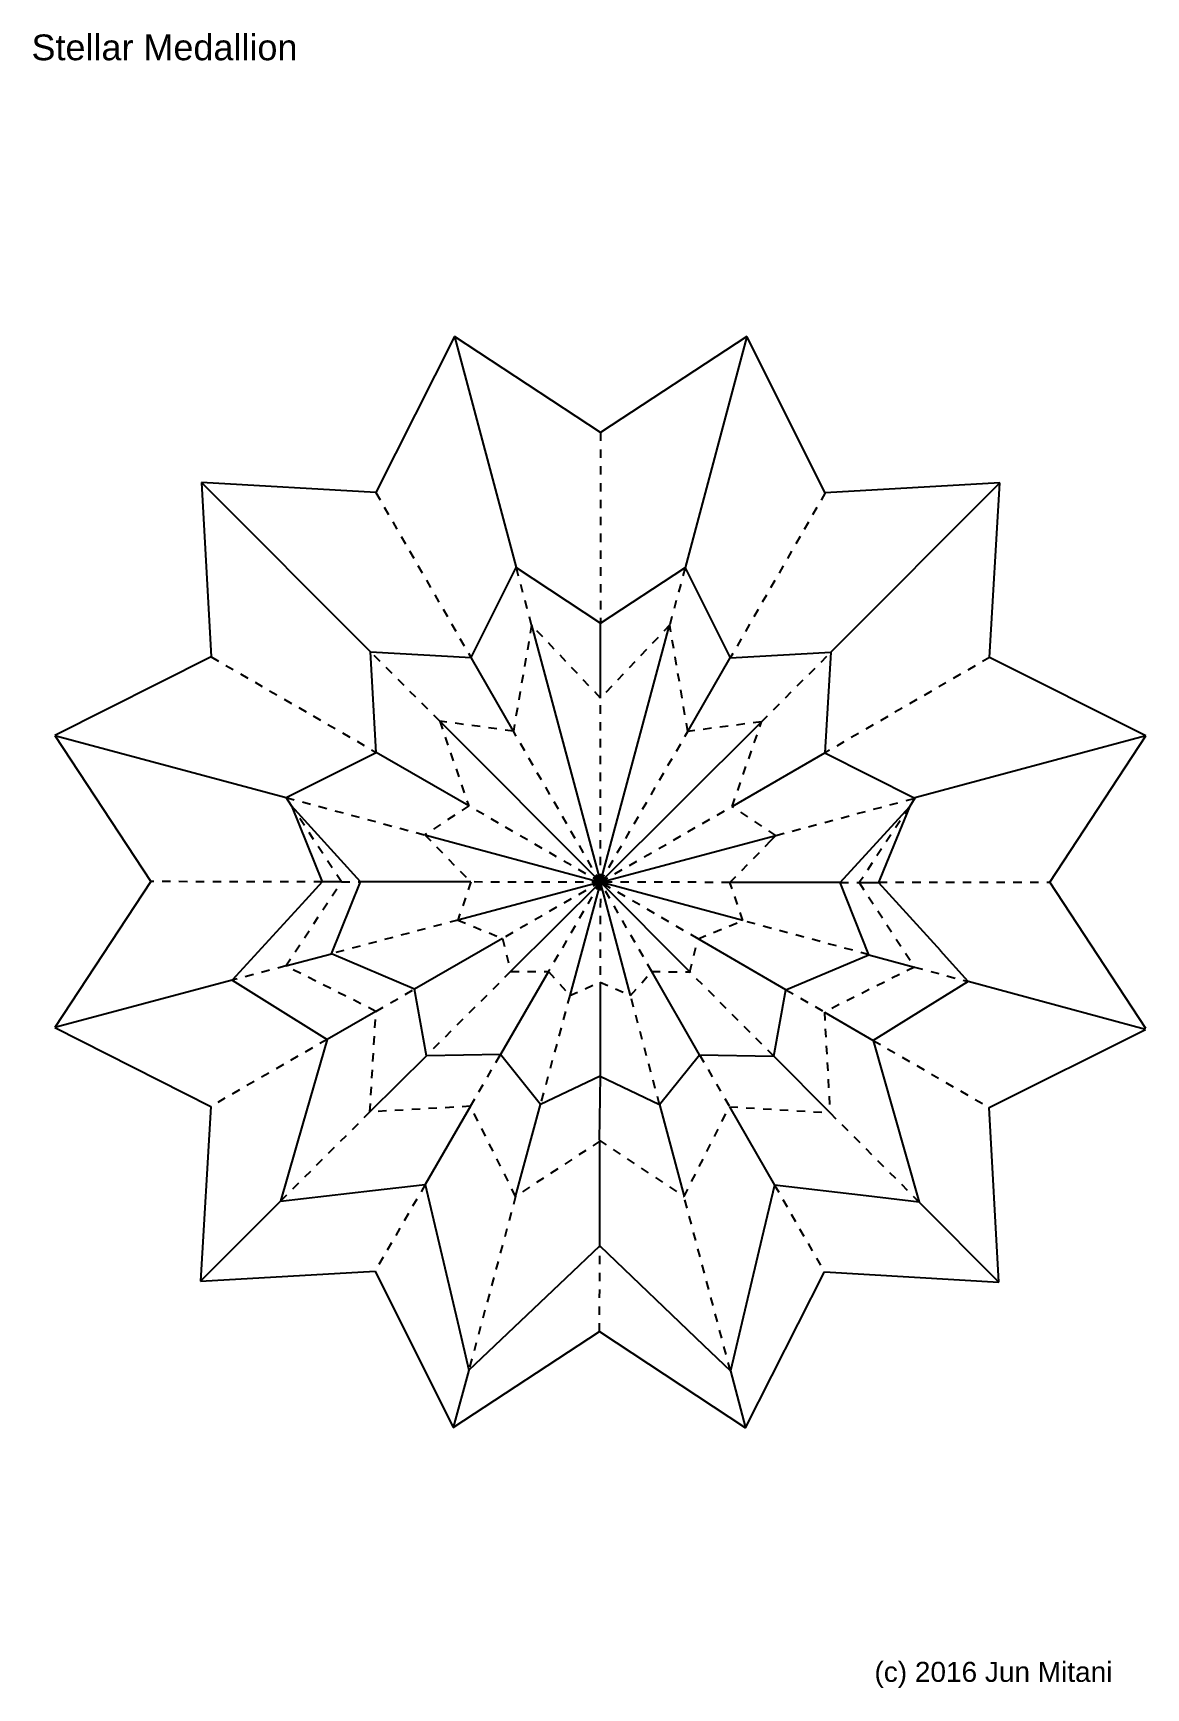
# Model space of a CAD drawing. Extents: x 11 to 198, y -288 to -10.
import ezdxf

# ---------------------------------------------------------------- set-up
doc = ezdxf.new("R2010")
doc.units = 0
for name, pattern in [('AI-LINETYPE-1', [2.822222, 1.411111, -1.411111]), ('AI-LINETYPE-10', [2.822222, 1.411111, -1.411111]), ('AI-LINETYPE-11', [2.822222, 1.411111, -1.411111]), ('AI-LINETYPE-12', [2.822222, 1.411111, -1.411111]), ('AI-LINETYPE-13', [2.822222, 1.411111, -1.411111]), ('AI-LINETYPE-14', [2.822222, 1.411111, -1.411111]), ('AI-LINETYPE-15', [2.822222, 1.411111, -1.411111]), ('AI-LINETYPE-16', [2.822222, 1.411111, -1.411111]), ('AI-LINETYPE-17', [2.822222, 1.411111, -1.411111]), ('AI-LINETYPE-18', [2.822222, 1.411111, -1.411111]), ('AI-LINETYPE-19', [2.822222, 1.411111, -1.411111]), ('AI-LINETYPE-2', [2.822222, 1.411111, -1.411111]), ('AI-LINETYPE-20', [2.822222, 1.411111, -1.411111]), ('AI-LINETYPE-21', [2.822222, 1.411111, -1.411111]), ('AI-LINETYPE-22', [2.822222, 1.411111, -1.411111]), ('AI-LINETYPE-23', [2.822222, 1.411111, -1.411111]), ('AI-LINETYPE-24', [2.822222, 1.411111, -1.411111]), ('AI-LINETYPE-25', [2.822222, 1.411111, -1.411111]), ('AI-LINETYPE-26', [2.822222, 1.411111, -1.411111]), ('AI-LINETYPE-27', [2.822222, 1.411111, -1.411111]), ('AI-LINETYPE-28', [2.822222, 1.411111, -1.411111]), ('AI-LINETYPE-29', [2.822222, 1.411111, -1.411111]), ('AI-LINETYPE-3', [2.822222, 1.411111, -1.411111]), ('AI-LINETYPE-30', [2.822222, 1.411111, -1.411111]), ('AI-LINETYPE-31', [2.822222, 1.411111, -1.411111]), ('AI-LINETYPE-32', [2.822222, 1.411111, -1.411111]), ('AI-LINETYPE-33', [2.822222, 1.411111, -1.411111]), ('AI-LINETYPE-34', [2.822222, 1.411111, -1.411111]), ('AI-LINETYPE-35', [2.822222, 1.411111, -1.411111]), ('AI-LINETYPE-36', [2.822222, 1.411111, -1.411111]), ('AI-LINETYPE-37', [2.822222, 1.411111, -1.411111]), ('AI-LINETYPE-38', [2.822222, 1.411111, -1.411111]), ('AI-LINETYPE-39', [2.822222, 1.411111, -1.411111]), ('AI-LINETYPE-4', [2.822222, 1.411111, -1.411111]), ('AI-LINETYPE-40', [2.822222, 1.411111, -1.411111]), ('AI-LINETYPE-41', [2.822222, 1.411111, -1.411111]), ('AI-LINETYPE-42', [2.822222, 1.411111, -1.411111]), ('AI-LINETYPE-43', [2.822222, 1.411111, -1.411111]), ('AI-LINETYPE-44', [2.822222, 1.411111, -1.411111]), ('AI-LINETYPE-45', [2.822222, 1.411111, -1.411111]), ('AI-LINETYPE-46', [2.822222, 1.411111, -1.411111]), ('AI-LINETYPE-47', [2.822222, 1.411111, -1.411111]), ('AI-LINETYPE-48', [2.822222, 1.411111, -1.411111]), ('AI-LINETYPE-49', [2.822222, 1.411111, -1.411111]), ('AI-LINETYPE-5', [2.822222, 1.411111, -1.411111]), ('AI-LINETYPE-50', [2.822222, 1.411111, -1.411111]), ('AI-LINETYPE-51', [2.822222, 1.411111, -1.411111]), ('AI-LINETYPE-52', [2.822222, 1.411111, -1.411111]), ('AI-LINETYPE-53', [2.822222, 1.411111, -1.411111]), ('AI-LINETYPE-54', [2.822222, 1.411111, -1.411111]), ('AI-LINETYPE-55', [2.822222, 1.411111, -1.411111]), ('AI-LINETYPE-56', [2.822222, 1.411111, -1.411111]), ('AI-LINETYPE-57', [2.822222, 1.411111, -1.411111]), ('AI-LINETYPE-58', [2.822222, 1.411111, -1.411111]), ('AI-LINETYPE-59', [2.822222, 1.411111, -1.411111]), ('AI-LINETYPE-6', [2.822222, 1.411111, -1.411111]), ('AI-LINETYPE-60', [2.822222, 1.411111, -1.411111]), ('AI-LINETYPE-61', [2.822222, 1.411111, -1.411111]), ('AI-LINETYPE-62', [2.822222, 1.411111, -1.411111]), ('AI-LINETYPE-63', [2.822222, 1.411111, -1.411111]), ('AI-LINETYPE-64', [2.822222, 1.411111, -1.411111]), ('AI-LINETYPE-65', [2.822222, 1.411111, -1.411111]), ('AI-LINETYPE-66', [2.822222, 1.411111, -1.411111]), ('AI-LINETYPE-67', [2.822222, 1.411111, -1.411111]), ('AI-LINETYPE-68', [2.822222, 1.411111, -1.411111]), ('AI-LINETYPE-69', [2.822222, 1.411111, -1.411111]), ('AI-LINETYPE-7', [2.822222, 1.411111, -1.411111]), ('AI-LINETYPE-70', [2.822222, 1.411111, -1.411111]), ('AI-LINETYPE-71', [2.822222, 1.411111, -1.411111]), ('AI-LINETYPE-72', [2.822222, 1.411111, -1.411111]), ('AI-LINETYPE-73', [2.822222, 1.411111, -1.411111]), ('AI-LINETYPE-74', [2.822222, 1.411111, -1.411111]), ('AI-LINETYPE-75', [2.822222, 1.411111, -1.411111]), ('AI-LINETYPE-76', [2.822222, 1.411111, -1.411111]), ('AI-LINETYPE-77', [2.822222, 1.411111, -1.411111]), ('AI-LINETYPE-78', [2.822222, 1.411111, -1.411111]), ('AI-LINETYPE-79', [2.822222, 1.411111, -1.411111]), ('AI-LINETYPE-8', [2.822222, 1.411111, -1.411111]), ('AI-LINETYPE-80', [2.822222, 1.411111, -1.411111]), ('AI-LINETYPE-81', [2.822222, 1.411111, -1.411111]), ('AI-LINETYPE-82', [2.822222, 1.411111, -1.411111]), ('AI-LINETYPE-83', [2.822222, 1.411111, -1.411111]), ('AI-LINETYPE-84', [2.822222, 1.411111, -1.411111]), ('AI-LINETYPE-85', [2.822222, 1.411111, -1.411111]), ('AI-LINETYPE-86', [2.822222, 1.411111, -1.411111]), ('AI-LINETYPE-87', [2.822222, 1.411111, -1.411111]), ('AI-LINETYPE-9', [2.822222, 1.411111, -1.411111])]:
    doc.linetypes.add(name, pattern=pattern)
for name, color, linetype in [('CUTLINE', 7, 'CONTINUOUS'), ('MOUNTAINLINE', 7, 'CONTINUOUS'), ('TEXT', 7, 'CONTINUOUS'), ('VALLEYLINE', 7, 'CONTINUOUS')]:
    doc.layers.add(name, color=color, linetype=linetype)

msp = doc.modelspace()

# ---------------------------------------------------------------- texts
at = {"layer": 'TEXT', "color": 7, "attachment_point": 7}
for s, insert, char_height in [('\\fArial|b0|i0|c0|p34;\\W1;Stellar Medallion', (11.19, -14.86), 4.318), ('\\fArial|b0|i0|c0|p34;\\W1;(c) 2016 Jun Mitani', (152.51, -287.61), 3.3584)]:
    msp.add_mtext(s, dxfattribs=dict(at, insert=insert, char_height=char_height))

# ---------------------------------------------------------------- blocks, each defined once
blk = doc.blocks.new('BLOCK_2')
at = {"layer": 'CUTLINE', "color": 7}
blk.add_lwpolyline([(171.74, -190.35), (197.96, -177.24)], dxfattribs=at)
blk = doc.blocks.new('BLOCK_3')
at = {"layer": 'CUTLINE', "color": 7}
blk.add_lwpolyline([(173.38, -219.62), (171.74, -190.35)], dxfattribs=at)
blk = doc.blocks.new('BLOCK_4')
at = {"layer": 'CUTLINE', "color": 7}
blk.add_lwpolyline([(144.11, -217.87), (173.38, -219.62)], dxfattribs=at)
blk = doc.blocks.new('BLOCK_5')
at = {"layer": 'CUTLINE', "color": 7}
blk.add_lwpolyline([(130.9, -244.04), (144.11, -217.87)], dxfattribs=at)
blk = doc.blocks.new('BLOCK_6')
at = {"layer": 'CUTLINE', "color": 7}
blk.add_lwpolyline([(81.91, -243.96), (106.43, -227.9)], dxfattribs=at)
blk = doc.blocks.new('BLOCK_7')
at = {"layer": 'CUTLINE', "color": 7}
blk.add_lwpolyline([(106.43, -227.9), (130.9, -244.04)], dxfattribs=at)
blk = doc.blocks.new('BLOCK_8')
at = {"layer": 'CUTLINE', "color": 7}
blk.add_lwpolyline([(68.79, -217.75), (81.91, -243.96)], dxfattribs=at)
blk = doc.blocks.new('BLOCK_9')
at = {"layer": 'CUTLINE', "color": 7}
blk.add_lwpolyline([(39.52, -219.41), (68.79, -217.75)], dxfattribs=at)
blk = doc.blocks.new('BLOCK_10')
at = {"layer": 'CUTLINE', "color": 7}
blk.add_lwpolyline([(41.26, -190.14), (39.52, -219.41)], dxfattribs=at)
blk = doc.blocks.new('BLOCK_11')
at = {"layer": 'CUTLINE', "color": 7}
blk.add_lwpolyline([(15.08, -176.94), (41.26, -190.14)], dxfattribs=at)
blk = doc.blocks.new('BLOCK_12')
at = {"layer": 'CUTLINE', "color": 7}
blk.add_lwpolyline([(181.91, -152.56), (198.01, -128.06)], dxfattribs=at)
blk = doc.blocks.new('BLOCK_13')
at = {"layer": 'CUTLINE', "color": 7}
blk.add_lwpolyline([(198.01, -128.06), (171.82, -114.89)], dxfattribs=at)
blk = doc.blocks.new('BLOCK_14')
at = {"layer": 'CUTLINE', "color": 7}
blk.add_lwpolyline([(171.82, -114.89), (173.53, -85.63)], dxfattribs=at)
blk = doc.blocks.new('BLOCK_15')
at = {"layer": 'CUTLINE', "color": 7}
blk.add_lwpolyline([(173.53, -85.63), (144.26, -87.31)], dxfattribs=at)
blk = doc.blocks.new('BLOCK_16')
at = {"layer": 'CUTLINE', "color": 7}
blk.add_lwpolyline([(144.26, -87.31), (131.11, -61.11)], dxfattribs=at)
blk = doc.blocks.new('BLOCK_17')
at = {"layer": 'CUTLINE', "color": 7}
blk.add_lwpolyline([(131.11, -61.11), (106.6, -77.2)], dxfattribs=at)
blk = doc.blocks.new('BLOCK_18')
at = {"layer": 'CUTLINE', "color": 7}
blk.add_lwpolyline([(106.6, -77.2), (82.12, -61.08)], dxfattribs=at)
blk = doc.blocks.new('BLOCK_19')
at = {"layer": 'CUTLINE', "color": 7}
blk.add_lwpolyline([(82.12, -61.08), (68.93, -87.27)], dxfattribs=at)
blk = doc.blocks.new('BLOCK_20')
at = {"layer": 'CUTLINE', "color": 7}
blk.add_lwpolyline([(68.93, -87.27), (39.67, -85.55)], dxfattribs=at)
blk = doc.blocks.new('BLOCK_21')
at = {"layer": 'CUTLINE', "color": 7}
blk.add_lwpolyline([(39.67, -85.55), (41.34, -114.81)], dxfattribs=at)
blk = doc.blocks.new('BLOCK_22')
at = {"layer": 'CUTLINE', "color": 7}
blk.add_lwpolyline([(41.34, -114.81), (15.13, -127.95)], dxfattribs=at)
blk = doc.blocks.new('BLOCK_23')
at = {"layer": 'CUTLINE', "color": 7}
blk.add_lwpolyline([(31.21, -152.47), (15.08, -176.94)], dxfattribs=at)
blk = doc.blocks.new('BLOCK_24')
at = {"layer": 'CUTLINE', "color": 7}
blk.add_lwpolyline([(15.13, -127.95), (31.21, -152.47)], dxfattribs=at)
blk = doc.blocks.new('BLOCK_25')
at = {"layer": 'CUTLINE', "color": 7}
blk.add_lwpolyline([(198.01, -177.06), (181.91, -152.56)], dxfattribs=at)
blk = doc.blocks.new('BLOCK_26')
at = {"layer": 'VALLEYLINE', "color": 7, "linetype": 'AI-LINETYPE-1'}
blk.add_lwpolyline([(92.36, -205.22), (84.5, -234.38)], dxfattribs=at)
blk = doc.blocks.new('BLOCK_27')
at = {"layer": 'VALLEYLINE', "color": 7, "linetype": 'AI-LINETYPE-2'}
blk.add_lwpolyline([(106.49, -195.97), (92.36, -205.22)], dxfattribs=at)
blk = doc.blocks.new('BLOCK_28')
at = {"layer": 'VALLEYLINE', "color": 7, "linetype": 'AI-LINETYPE-3'}
blk.add_lwpolyline([(128.35, -234.45), (120.59, -205.27)], dxfattribs=at)
blk = doc.blocks.new('BLOCK_29')
at = {"layer": 'VALLEYLINE', "color": 7, "linetype": 'AI-LINETYPE-4'}
blk.add_lwpolyline([(92.36, -205.22), (84.79, -190.12)], dxfattribs=at)
blk = doc.blocks.new('BLOCK_30')
at = {"layer": 'VALLEYLINE', "color": 7, "linetype": 'AI-LINETYPE-5'}
blk.add_lwpolyline([(67.93, -191.07), (52.95, -206.01)], dxfattribs=at)
blk = doc.blocks.new('BLOCK_31')
at = {"layer": 'VALLEYLINE', "color": 7, "linetype": 'AI-LINETYPE-6'}
blk.add_lwpolyline([(84.79, -190.12), (67.93, -191.07)], dxfattribs=at)
blk = doc.blocks.new('BLOCK_32')
at = {"layer": 'VALLEYLINE', "color": 7, "linetype": 'AI-LINETYPE-7'}
blk.add_lwpolyline([(67.93, -191.07), (68.93, -174.21)], dxfattribs=at)
blk = doc.blocks.new('BLOCK_33')
at = {"layer": 'VALLEYLINE', "color": 7, "linetype": 'AI-LINETYPE-8'}
blk.add_lwpolyline([(53.84, -166.61), (44.82, -169.01)], dxfattribs=at)
blk = doc.blocks.new('BLOCK_34')
at = {"layer": 'VALLEYLINE', "color": 7, "linetype": 'AI-LINETYPE-9'}
blk.add_lwpolyline([(68.93, -174.21), (53.84, -166.61)], dxfattribs=at)
blk = doc.blocks.new('BLOCK_35')
at = {"layer": 'VALLEYLINE', "color": 7, "linetype": 'AI-LINETYPE-10'}
blk.add_lwpolyline([(53.84, -166.61), (63.14, -152.5)], dxfattribs=at)
blk = doc.blocks.new('BLOCK_36')
at = {"layer": 'VALLEYLINE', "color": 7, "linetype": 'AI-LINETYPE-11'}
blk.add_lwpolyline([(63.14, -152.5), (54.79, -139.77)], dxfattribs=at)
blk = doc.blocks.new('BLOCK_37')
at = {"layer": 'VALLEYLINE', "color": 7, "linetype": 'AI-LINETYPE-12'}
blk.add_lwpolyline([(63.14, -152.5), (66.37, -152.51)], dxfattribs=at)
blk = doc.blocks.new('BLOCK_38')
at = {"layer": 'VALLEYLINE', "color": 7, "linetype": 'AI-LINETYPE-13'}
blk.add_lwpolyline([(68.93, -174.21), (75.39, -170.49)], dxfattribs=at)
blk = doc.blocks.new('BLOCK_39')
at = {"layer": 'VALLEYLINE', "color": 7, "linetype": 'AI-LINETYPE-14'}
blk.add_lwpolyline([(84.79, -190.12), (89.82, -181.44)], dxfattribs=at)
blk = doc.blocks.new('BLOCK_40')
at = {"layer": 'VALLEYLINE', "color": 7, "linetype": 'AI-LINETYPE-15'}
blk.add_lwpolyline([(152.28, -179.07), (171.74, -190.35)], dxfattribs=at)
blk = doc.blocks.new('BLOCK_41')
at = {"layer": 'VALLEYLINE', "color": 7, "linetype": 'AI-LINETYPE-16'}
blk.add_lwpolyline([(135.75, -203.32), (144.11, -217.87)], dxfattribs=at)
blk = doc.blocks.new('BLOCK_42')
at = {"layer": 'VALLEYLINE', "color": 7, "linetype": 'AI-LINETYPE-17'}
blk.add_lwpolyline([(106.43, -227.9), (106.46, -213.52)], dxfattribs=at)
blk = doc.blocks.new('BLOCK_43')
at = {"layer": 'VALLEYLINE', "color": 7, "linetype": 'AI-LINETYPE-18'}
blk.add_lwpolyline([(77.2, -203.23), (68.79, -217.75)], dxfattribs=at)
blk = doc.blocks.new('BLOCK_44')
at = {"layer": 'VALLEYLINE', "color": 7, "linetype": 'AI-LINETYPE-19'}
blk.add_lwpolyline([(60.75, -178.92), (41.26, -190.14)], dxfattribs=at)
blk = doc.blocks.new('BLOCK_45')
at = {"layer": 'VALLEYLINE', "color": 7, "linetype": 'AI-LINETYPE-20'}
blk.add_lwpolyline([(153.21, -152.56), (181.91, -152.56)], dxfattribs=at)
blk = doc.blocks.new('BLOCK_46')
at = {"layer": 'VALLEYLINE', "color": 7, "linetype": 'AI-LINETYPE-21'}
blk.add_lwpolyline([(171.82, -114.89), (144.19, -130.89)], dxfattribs=at)
blk = doc.blocks.new('BLOCK_47')
at = {"layer": 'VALLEYLINE', "color": 7, "linetype": 'AI-LINETYPE-22'}
blk.add_lwpolyline([(144.26, -87.31), (128.32, -114.98)], dxfattribs=at)
blk = doc.blocks.new('BLOCK_48')
at = {"layer": 'VALLEYLINE', "color": 7, "linetype": 'AI-LINETYPE-23'}
blk.add_lwpolyline([(106.6, -77.2), (106.58, -109.13)], dxfattribs=at)
blk = doc.blocks.new('BLOCK_49')
at = {"layer": 'VALLEYLINE', "color": 7, "linetype": 'AI-LINETYPE-24'}
blk.add_lwpolyline([(68.93, -87.27), (84.88, -114.93)], dxfattribs=at)
blk = doc.blocks.new('BLOCK_50')
at = {"layer": 'VALLEYLINE', "color": 7, "linetype": 'AI-LINETYPE-25'}
blk.add_lwpolyline([(41.34, -114.81), (68.98, -130.81)], dxfattribs=at)
blk = doc.blocks.new('BLOCK_51')
at = {"layer": 'VALLEYLINE', "color": 7, "linetype": 'AI-LINETYPE-26'}
blk.add_lwpolyline([(59.91, -152.5), (31.21, -152.47)], dxfattribs=at)
blk = doc.blocks.new('BLOCK_52')
at = {"layer": 'VALLEYLINE', "color": 7, "linetype": 'AI-LINETYPE-27'}
blk.add_lwpolyline([(106.56, -152.55), (106.58, -121.71)], dxfattribs=at)
blk = doc.blocks.new('BLOCK_53')
at = {"layer": 'VALLEYLINE', "color": 7, "linetype": 'AI-LINETYPE-28'}
blk.add_lwpolyline([(106.58, -121.71), (95.04, -109.46)], dxfattribs=at)
blk = doc.blocks.new('BLOCK_54')
at = {"layer": 'VALLEYLINE', "color": 7, "linetype": 'AI-LINETYPE-29'}
blk.add_lwpolyline([(118.17, -109.49), (106.58, -121.71)], dxfattribs=at)
blk = doc.blocks.new('BLOCK_55')
at = {"layer": 'VALLEYLINE', "color": 7, "linetype": 'AI-LINETYPE-30'}
blk.add_lwpolyline([(106.56, -152.55), (121.22, -127.3)], dxfattribs=at)
blk = doc.blocks.new('BLOCK_56')
at = {"layer": 'VALLEYLINE', "color": 7, "linetype": 'AI-LINETYPE-31'}
blk.add_lwpolyline([(121.22, -127.3), (118.19, -109.49)], dxfattribs=at)
blk = doc.blocks.new('BLOCK_57')
at = {"layer": 'VALLEYLINE', "color": 7, "linetype": 'AI-LINETYPE-32'}
blk.add_lwpolyline([(133.58, -125.66), (121.22, -127.3)], dxfattribs=at)
blk = doc.blocks.new('BLOCK_58')
at = {"layer": 'VALLEYLINE', "color": 7, "linetype": 'AI-LINETYPE-33'}
blk.add_lwpolyline([(106.56, -152.55), (84.49, -139.78)], dxfattribs=at)
blk = doc.blocks.new('BLOCK_59')
at = {"layer": 'VALLEYLINE', "color": 7, "linetype": 'AI-LINETYPE-34'}
blk.add_lwpolyline([(84.49, -139.78), (77.14, -144.64)], dxfattribs=at)
blk = doc.blocks.new('BLOCK_60')
at = {"layer": 'VALLEYLINE', "color": 7, "linetype": 'AI-LINETYPE-35'}
blk.add_lwpolyline([(79.62, -125.57), (84.49, -139.78)], dxfattribs=at)
blk = doc.blocks.new('BLOCK_61')
at = {"layer": 'VALLEYLINE', "color": 7, "linetype": 'AI-LINETYPE-36'}
blk.add_lwpolyline([(106.56, -152.55), (128.66, -139.86)], dxfattribs=at)
blk = doc.blocks.new('BLOCK_62')
at = {"layer": 'VALLEYLINE', "color": 7, "linetype": 'AI-LINETYPE-37'}
blk.add_lwpolyline([(128.66, -139.86), (133.58, -125.66)], dxfattribs=at)
blk = doc.blocks.new('BLOCK_63')
at = {"layer": 'VALLEYLINE', "color": 7, "linetype": 'AI-LINETYPE-38'}
blk.add_lwpolyline([(136, -144.73), (128.66, -139.86)], dxfattribs=at)
blk = doc.blocks.new('BLOCK_64')
at = {"layer": 'VALLEYLINE', "color": 7, "linetype": 'AI-LINETYPE-39'}
blk.add_lwpolyline([(106.56, -152.55), (106.53, -169.32)], dxfattribs=at)
blk = doc.blocks.new('BLOCK_65')
at = {"layer": 'VALLEYLINE', "color": 7, "linetype": 'AI-LINETYPE-40'}
blk.add_lwpolyline([(106.53, -169.32), (111.61, -171.55)], dxfattribs=at)
blk = doc.blocks.new('BLOCK_66')
at = {"layer": 'VALLEYLINE', "color": 7, "linetype": 'AI-LINETYPE-41'}
blk.add_lwpolyline([(101.44, -171.54), (106.53, -169.32)], dxfattribs=at)
blk = doc.blocks.new('BLOCK_67')
at = {"layer": 'VALLEYLINE', "color": 7, "linetype": 'AI-LINETYPE-42'}
blk.add_lwpolyline([(115.18, -167.54), (106.56, -152.55)], dxfattribs=at)
blk = doc.blocks.new('BLOCK_68')
at = {"layer": 'VALLEYLINE', "color": 7, "linetype": 'AI-LINETYPE-43'}
blk.add_lwpolyline([(111.61, -171.55), (115.18, -167.54)], dxfattribs=at)
blk = doc.blocks.new('BLOCK_69')
at = {"layer": 'VALLEYLINE', "color": 7, "linetype": 'AI-LINETYPE-44'}
blk.add_lwpolyline([(115.18, -167.54), (121.56, -167.61)], dxfattribs=at)
blk = doc.blocks.new('BLOCK_70')
at = {"layer": 'VALLEYLINE', "color": 7, "linetype": 'AI-LINETYPE-45'}
blk.add_lwpolyline([(106.56, -152.55), (97.89, -167.52)], dxfattribs=at)
blk = doc.blocks.new('BLOCK_71')
at = {"layer": 'VALLEYLINE', "color": 7, "linetype": 'AI-LINETYPE-46'}
blk.add_lwpolyline([(97.89, -167.52), (101.44, -171.54)], dxfattribs=at)
blk = doc.blocks.new('BLOCK_72')
at = {"layer": 'VALLEYLINE', "color": 7, "linetype": 'AI-LINETYPE-47'}
blk.add_lwpolyline([(91.51, -167.56), (97.89, -167.52)], dxfattribs=at)
blk = doc.blocks.new('BLOCK_73')
at = {"layer": 'VALLEYLINE', "color": 7, "linetype": 'AI-LINETYPE-48'}
blk.add_lwpolyline([(122.93, -162.05), (106.56, -152.55)], dxfattribs=at)
blk = doc.blocks.new('BLOCK_74')
at = {"layer": 'VALLEYLINE', "color": 7, "linetype": 'AI-LINETYPE-49'}
blk.add_lwpolyline([(121.56, -167.61), (122.93, -162.05)], dxfattribs=at)
blk = doc.blocks.new('BLOCK_75')
at = {"layer": 'VALLEYLINE', "color": 7, "linetype": 'AI-LINETYPE-50'}
blk.add_lwpolyline([(122.93, -162.05), (130.43, -159)], dxfattribs=at)
blk = doc.blocks.new('BLOCK_76')
at = {"layer": 'VALLEYLINE', "color": 7, "linetype": 'AI-LINETYPE-51'}
blk.add_lwpolyline([(106.56, -152.55), (90.16, -161.99)], dxfattribs=at)
blk = doc.blocks.new('BLOCK_77')
at = {"layer": 'VALLEYLINE', "color": 7, "linetype": 'AI-LINETYPE-52'}
blk.add_lwpolyline([(90.16, -161.99), (91.51, -167.56)], dxfattribs=at)
blk = doc.blocks.new('BLOCK_78')
at = {"layer": 'VALLEYLINE', "color": 7, "linetype": 'AI-LINETYPE-53'}
blk.add_lwpolyline([(82.67, -158.92), (90.16, -161.99)], dxfattribs=at)
blk = doc.blocks.new('BLOCK_79')
at = {"layer": 'VALLEYLINE', "color": 7, "linetype": 'AI-LINETYPE-54'}
blk.add_lwpolyline([(128.28, -152.6), (106.56, -152.55)], dxfattribs=at)
blk = doc.blocks.new('BLOCK_80')
at = {"layer": 'VALLEYLINE', "color": 7, "linetype": 'AI-LINETYPE-55'}
blk.add_lwpolyline([(130.43, -159), (128.28, -152.6)], dxfattribs=at)
blk = doc.blocks.new('BLOCK_81')
at = {"layer": 'VALLEYLINE', "color": 7, "linetype": 'AI-LINETYPE-56'}
blk.add_lwpolyline([(135.16, -145.59), (136, -144.73)], dxfattribs=at)
blk = doc.blocks.new('BLOCK_82')
at = {"layer": 'VALLEYLINE', "color": 7, "linetype": 'AI-LINETYPE-57'}
blk.add_lwpolyline([(128.28, -152.6), (135.16, -145.59)], dxfattribs=at)
blk = doc.blocks.new('BLOCK_83')
at = {"layer": 'VALLEYLINE', "color": 7, "linetype": 'AI-LINETYPE-58'}
blk.add_lwpolyline([(106.56, -152.55), (84.84, -152.53)], dxfattribs=at)
blk = doc.blocks.new('BLOCK_84')
at = {"layer": 'VALLEYLINE', "color": 7, "linetype": 'AI-LINETYPE-59'}
blk.add_lwpolyline([(84.84, -152.53), (82.67, -158.92)], dxfattribs=at)
blk = doc.blocks.new('BLOCK_85')
at = {"layer": 'VALLEYLINE', "color": 7, "linetype": 'AI-LINETYPE-60'}
blk.add_lwpolyline([(77.14, -144.64), (84.84, -152.53)], dxfattribs=at)
blk = doc.blocks.new('BLOCK_86')
at = {"layer": 'VALLEYLINE', "color": 7, "linetype": 'AI-LINETYPE-61'}
blk.add_lwpolyline([(106.56, -152.55), (91.98, -127.25)], dxfattribs=at)
blk = doc.blocks.new('BLOCK_87')
at = {"layer": 'VALLEYLINE', "color": 7, "linetype": 'AI-LINETYPE-62'}
blk.add_lwpolyline([(91.98, -127.25), (79.62, -125.57)], dxfattribs=at)
blk = doc.blocks.new('BLOCK_88')
at = {"layer": 'VALLEYLINE', "color": 7, "linetype": 'AI-LINETYPE-63'}
blk.add_lwpolyline([(95.04, -109.46), (91.98, -127.25)], dxfattribs=at)
blk = doc.blocks.new('BLOCK_89')
at = {"layer": 'VALLEYLINE', "color": 7, "linetype": 'AI-LINETYPE-64'}
blk.add_lwpolyline([(116.48, -189.85), (111.61, -171.55)], dxfattribs=at)
blk = doc.blocks.new('BLOCK_90')
at = {"layer": 'VALLEYLINE', "color": 7, "linetype": 'AI-LINETYPE-65'}
blk.add_lwpolyline([(101.44, -171.54), (96.51, -189.81)], dxfattribs=at)
blk = doc.blocks.new('BLOCK_91')
at = {"layer": 'VALLEYLINE', "color": 7, "linetype": 'AI-LINETYPE-66'}
blk.add_lwpolyline([(135.63, -181.73), (121.56, -167.61)], dxfattribs=at)
blk = doc.blocks.new('BLOCK_92')
at = {"layer": 'VALLEYLINE', "color": 7, "linetype": 'AI-LINETYPE-67'}
blk.add_lwpolyline([(91.51, -167.56), (77.39, -181.64)], dxfattribs=at)
blk = doc.blocks.new('BLOCK_93')
at = {"layer": 'VALLEYLINE', "color": 7, "linetype": 'AI-LINETYPE-68'}
blk.add_lwpolyline([(151.58, -164.72), (130.43, -159)], dxfattribs=at)
blk = doc.blocks.new('BLOCK_94')
at = {"layer": 'VALLEYLINE', "color": 7, "linetype": 'AI-LINETYPE-69'}
blk.add_lwpolyline([(82.67, -158.92), (61.49, -164.57)], dxfattribs=at)
blk = doc.blocks.new('BLOCK_95')
at = {"layer": 'VALLEYLINE', "color": 7, "linetype": 'AI-LINETYPE-70'}
blk.add_lwpolyline([(120.76, -99.88), (118.16, -109.48)], dxfattribs=at)
blk = doc.blocks.new('BLOCK_96')
at = {"layer": 'VALLEYLINE', "color": 7, "linetype": 'AI-LINETYPE-71'}
blk.add_lwpolyline([(133.58, -125.66), (145.19, -114.03)], dxfattribs=at)
blk = doc.blocks.new('BLOCK_97')
at = {"layer": 'VALLEYLINE', "color": 7, "linetype": 'AI-LINETYPE-72'}
blk.add_lwpolyline([(136, -144.73), (159.27, -138.49)], dxfattribs=at)
blk = doc.blocks.new('BLOCK_98')
at = {"layer": 'VALLEYLINE', "color": 7, "linetype": 'AI-LINETYPE-73'}
blk.add_lwpolyline([(53.88, -138.38), (77.14, -144.64)], dxfattribs=at)
blk = doc.blocks.new('BLOCK_99')
at = {"layer": 'VALLEYLINE', "color": 7, "linetype": 'AI-LINETYPE-74'}
blk.add_lwpolyline([(79.62, -125.57), (68.02, -113.94)], dxfattribs=at)
blk = doc.blocks.new('BLOCK_100')
at = {"layer": 'VALLEYLINE', "color": 7, "linetype": 'AI-LINETYPE-75'}
blk.add_lwpolyline([(95.04, -109.46), (92.47, -99.84)], dxfattribs=at)
blk = doc.blocks.new('BLOCK_101')
at = {"layer": 'VALLEYLINE', "color": 7, "linetype": 'AI-LINETYPE-76'}
blk.add_lwpolyline([(158.36, -139.92), (149.97, -152.64)], dxfattribs=at)
blk = doc.blocks.new('BLOCK_102')
at = {"layer": 'VALLEYLINE', "color": 7, "linetype": 'AI-LINETYPE-77'}
blk.add_lwpolyline([(159.22, -166.78), (168.24, -169.22)], dxfattribs=at)
blk = doc.blocks.new('BLOCK_103')
at = {"layer": 'VALLEYLINE', "color": 7, "linetype": 'AI-LINETYPE-78'}
blk.add_lwpolyline([(149.97, -152.64), (159.22, -166.78)], dxfattribs=at)
blk = doc.blocks.new('BLOCK_104')
at = {"layer": 'VALLEYLINE', "color": 7, "linetype": 'AI-LINETYPE-79'}
blk.add_lwpolyline([(159.22, -166.78), (144.11, -174.33)], dxfattribs=at)
blk = doc.blocks.new('BLOCK_105')
at = {"layer": 'VALLEYLINE', "color": 7, "linetype": 'AI-LINETYPE-80'}
blk.add_lwpolyline([(145.06, -191.2), (159.99, -206.18)], dxfattribs=at)
blk = doc.blocks.new('BLOCK_106')
at = {"layer": 'VALLEYLINE', "color": 7, "linetype": 'AI-LINETYPE-81'}
blk.add_lwpolyline([(144.11, -174.33), (145.06, -191.2)], dxfattribs=at)
blk = doc.blocks.new('BLOCK_107')
at = {"layer": 'VALLEYLINE', "color": 7, "linetype": 'AI-LINETYPE-82'}
blk.add_lwpolyline([(146.74, -152.64), (149.97, -152.64)], dxfattribs=at)
blk = doc.blocks.new('BLOCK_108')
at = {"layer": 'VALLEYLINE', "color": 7, "linetype": 'AI-LINETYPE-83'}
blk.add_lwpolyline([(137.67, -170.59), (144.11, -174.33)], dxfattribs=at)
blk = doc.blocks.new('BLOCK_109')
at = {"layer": 'VALLEYLINE', "color": 7, "linetype": 'AI-LINETYPE-84'}
blk.add_lwpolyline([(123.2, -181.5), (128.2, -190.19)], dxfattribs=at)
blk = doc.blocks.new('BLOCK_110')
at = {"layer": 'VALLEYLINE', "color": 7, "linetype": 'AI-LINETYPE-85'}
blk.add_lwpolyline([(128.2, -190.19), (145.06, -191.2)], dxfattribs=at)
blk = doc.blocks.new('BLOCK_111')
at = {"layer": 'VALLEYLINE', "color": 7, "linetype": 'AI-LINETYPE-86'}
blk.add_lwpolyline([(120.59, -205.27), (128.2, -190.19)], dxfattribs=at)
blk = doc.blocks.new('BLOCK_112')
at = {"layer": 'VALLEYLINE', "color": 7, "linetype": 'AI-LINETYPE-87'}
blk.add_lwpolyline([(106.38, -195.8), (120.59, -205.27)], dxfattribs=at)
blk = doc.blocks.new('BLOCK_113')
at = {"layer": 'MOUNTAINLINE', "color": 7}
blk.add_lwpolyline([(84.5, -234.38), (100.83, -218.87)], dxfattribs=at)
blk = doc.blocks.new('BLOCK_114')
at = {"layer": 'MOUNTAINLINE', "color": 7}
blk.add_lwpolyline([(100.83, -218.87), (106.46, -213.52)], dxfattribs=at)
blk = doc.blocks.new('BLOCK_115')
at = {"layer": 'MOUNTAINLINE', "color": 7}
blk.add_lwpolyline([(106.46, -213.52), (106.49, -195.97)], dxfattribs=at)
blk = doc.blocks.new('BLOCK_116')
at = {"layer": 'MOUNTAINLINE', "color": 7}
blk.add_lwpolyline([(106.46, -213.52), (123.84, -230.14)], dxfattribs=at)
blk = doc.blocks.new('BLOCK_117')
at = {"layer": 'MOUNTAINLINE', "color": 7}
blk.add_lwpolyline([(123.84, -230.14), (128.35, -234.45)], dxfattribs=at)
blk = doc.blocks.new('BLOCK_118')
at = {"layer": 'MOUNTAINLINE', "color": 7}
blk.add_lwpolyline([(84.79, -190.12), (77.2, -203.23)], dxfattribs=at)
blk = doc.blocks.new('BLOCK_119')
at = {"layer": 'MOUNTAINLINE', "color": 7}
blk.add_lwpolyline([(77.2, -203.23), (82.81, -227.17)], dxfattribs=at)
blk = doc.blocks.new('BLOCK_120')
at = {"layer": 'MOUNTAINLINE', "color": 7}
blk.add_lwpolyline([(82.81, -227.17), (84.5, -234.38)], dxfattribs=at)
blk = doc.blocks.new('BLOCK_121')
at = {"layer": 'MOUNTAINLINE', "color": 7}
blk.add_lwpolyline([(52.95, -206.01), (68.35, -204.24)], dxfattribs=at)
blk = doc.blocks.new('BLOCK_122')
at = {"layer": 'MOUNTAINLINE', "color": 7}
blk.add_lwpolyline([(68.35, -204.24), (77.2, -203.23)], dxfattribs=at)
blk = doc.blocks.new('BLOCK_123')
at = {"layer": 'MOUNTAINLINE', "color": 7}
blk.add_lwpolyline([(68.93, -174.21), (60.75, -178.92)], dxfattribs=at)
blk = doc.blocks.new('BLOCK_124')
at = {"layer": 'MOUNTAINLINE', "color": 7}
blk.add_lwpolyline([(60.75, -178.92), (56.69, -193.02)], dxfattribs=at)
blk = doc.blocks.new('BLOCK_125')
at = {"layer": 'MOUNTAINLINE', "color": 7}
blk.add_lwpolyline([(56.69, -193.02), (52.95, -206.01)], dxfattribs=at)
blk = doc.blocks.new('BLOCK_126')
at = {"layer": 'MOUNTAINLINE', "color": 7}
blk.add_lwpolyline([(44.82, -169.01), (50.63, -172.62)], dxfattribs=at)
blk = doc.blocks.new('BLOCK_127')
at = {"layer": 'MOUNTAINLINE', "color": 7}
blk.add_lwpolyline([(50.63, -172.62), (60.75, -178.92)], dxfattribs=at)
blk = doc.blocks.new('BLOCK_128')
at = {"layer": 'MOUNTAINLINE', "color": 7}
blk.add_lwpolyline([(63.14, -152.5), (59.91, -152.5)], dxfattribs=at)
blk = doc.blocks.new('BLOCK_129')
at = {"layer": 'MOUNTAINLINE', "color": 7}
blk.add_lwpolyline([(59.91, -152.5), (57.1, -155.57)], dxfattribs=at)
blk = doc.blocks.new('BLOCK_130')
at = {"layer": 'MOUNTAINLINE', "color": 7}
blk.add_lwpolyline([(57.1, -155.57), (44.82, -169.01)], dxfattribs=at)
blk = doc.blocks.new('BLOCK_131')
at = {"layer": 'MOUNTAINLINE', "color": 7}
blk.add_lwpolyline([(54.79, -139.77), (59.91, -152.5)], dxfattribs=at)
blk = doc.blocks.new('BLOCK_132')
at = {"layer": 'MOUNTAINLINE', "color": 7}
blk.add_lwpolyline([(66.37, -152.51), (54.79, -139.77)], dxfattribs=at)
blk = doc.blocks.new('BLOCK_133')
at = {"layer": 'MOUNTAINLINE', "color": 7}
blk.add_lwpolyline([(53.84, -166.61), (61.49, -164.57)], dxfattribs=at)
blk = doc.blocks.new('BLOCK_134')
at = {"layer": 'MOUNTAINLINE', "color": 7}
blk.add_lwpolyline([(61.49, -164.57), (66.37, -152.51)], dxfattribs=at)
blk = doc.blocks.new('BLOCK_135')
at = {"layer": 'MOUNTAINLINE', "color": 7}
blk.add_lwpolyline([(75.39, -170.49), (61.49, -164.57)], dxfattribs=at)
blk = doc.blocks.new('BLOCK_136')
at = {"layer": 'MOUNTAINLINE', "color": 7}
blk.add_lwpolyline([(67.93, -191.07), (77.39, -181.64)], dxfattribs=at)
blk = doc.blocks.new('BLOCK_137')
at = {"layer": 'MOUNTAINLINE', "color": 7}
blk.add_lwpolyline([(77.39, -181.64), (75.39, -170.49)], dxfattribs=at)
blk = doc.blocks.new('BLOCK_138')
at = {"layer": 'MOUNTAINLINE', "color": 7}
blk.add_lwpolyline([(89.82, -181.44), (77.39, -181.64)], dxfattribs=at)
blk = doc.blocks.new('BLOCK_139')
at = {"layer": 'MOUNTAINLINE', "color": 7}
blk.add_lwpolyline([(92.36, -205.22), (96.51, -189.81)], dxfattribs=at)
blk = doc.blocks.new('BLOCK_140')
at = {"layer": 'MOUNTAINLINE', "color": 7}
blk.add_lwpolyline([(96.51, -189.81), (89.82, -181.44)], dxfattribs=at)
blk = doc.blocks.new('BLOCK_141')
at = {"layer": 'MOUNTAINLINE', "color": 7}
blk.add_lwpolyline([(106.5, -185.09), (96.51, -189.81)], dxfattribs=at)
blk = doc.blocks.new('BLOCK_142')
at = {"layer": 'MOUNTAINLINE', "color": 7}
blk.add_lwpolyline([(158.68, -175.12), (152.28, -179.07)], dxfattribs=at)
blk = doc.blocks.new('BLOCK_143')
at = {"layer": 'MOUNTAINLINE', "color": 7}
blk.add_lwpolyline([(168.24, -169.21), (158.68, -175.12)], dxfattribs=at)
blk = doc.blocks.new('BLOCK_144')
at = {"layer": 'MOUNTAINLINE', "color": 7}
blk.add_lwpolyline([(155.63, -190.86), (159.99, -206.18)], dxfattribs=at)
blk = doc.blocks.new('BLOCK_145')
at = {"layer": 'MOUNTAINLINE', "color": 7}
blk.add_lwpolyline([(152.28, -179.07), (155.63, -190.86)], dxfattribs=at)
blk = doc.blocks.new('BLOCK_146')
at = {"layer": 'MOUNTAINLINE', "color": 7}
blk.add_lwpolyline([(159.99, -206.18), (173.38, -219.62)], dxfattribs=at)
blk = doc.blocks.new('BLOCK_147')
at = {"layer": 'MOUNTAINLINE', "color": 7}
blk.add_lwpolyline([(151.14, -205.14), (135.75, -203.32)], dxfattribs=at)
blk = doc.blocks.new('BLOCK_148')
at = {"layer": 'MOUNTAINLINE', "color": 7}
blk.add_lwpolyline([(159.99, -206.18), (151.14, -205.14)], dxfattribs=at)
blk = doc.blocks.new('BLOCK_149')
at = {"layer": 'MOUNTAINLINE', "color": 7}
blk.add_lwpolyline([(133.63, -212.25), (128.35, -234.45)], dxfattribs=at)
blk = doc.blocks.new('BLOCK_150')
at = {"layer": 'MOUNTAINLINE', "color": 7}
blk.add_lwpolyline([(135.75, -203.32), (133.63, -212.25)], dxfattribs=at)
blk = doc.blocks.new('BLOCK_151')
at = {"layer": 'MOUNTAINLINE', "color": 7}
blk.add_lwpolyline([(128.35, -234.45), (130.9, -244.04)], dxfattribs=at)
blk = doc.blocks.new('BLOCK_152')
at = {"layer": 'MOUNTAINLINE', "color": 7}
blk.add_lwpolyline([(84.5, -234.38), (81.91, -243.96)], dxfattribs=at)
blk = doc.blocks.new('BLOCK_153')
at = {"layer": 'MOUNTAINLINE', "color": 7}
blk.add_lwpolyline([(52.95, -206.01), (39.52, -219.41)], dxfattribs=at)
blk = doc.blocks.new('BLOCK_154')
at = {"layer": 'MOUNTAINLINE', "color": 7}
blk.add_lwpolyline([(44.82, -169.01), (15.08, -176.94)], dxfattribs=at)
blk = doc.blocks.new('BLOCK_155')
at = {"layer": 'MOUNTAINLINE', "color": 7}
blk.add_lwpolyline([(154.05, -150.53), (153.21, -152.6)], dxfattribs=at)
blk = doc.blocks.new('BLOCK_156')
at = {"layer": 'MOUNTAINLINE', "color": 7}
blk.add_lwpolyline([(159.27, -138.49), (158.36, -139.92)], dxfattribs=at)
blk = doc.blocks.new('BLOCK_157')
at = {"layer": 'MOUNTAINLINE', "color": 7}
blk.add_lwpolyline([(158.36, -139.92), (154.05, -150.53)], dxfattribs=at)
blk = doc.blocks.new('BLOCK_158')
at = {"layer": 'MOUNTAINLINE', "color": 7}
blk.add_lwpolyline([(198.01, -128.06), (159.26, -138.44)], dxfattribs=at)
blk = doc.blocks.new('BLOCK_159')
at = {"layer": 'MOUNTAINLINE', "color": 7}
blk.add_lwpolyline([(153.21, -152.6), (163.59, -164.02)], dxfattribs=at)
blk = doc.blocks.new('BLOCK_160')
at = {"layer": 'MOUNTAINLINE', "color": 7}
blk.add_lwpolyline([(144.19, -130.89), (159.27, -138.49)], dxfattribs=at)
blk = doc.blocks.new('BLOCK_161')
at = {"layer": 'MOUNTAINLINE', "color": 7}
blk.add_lwpolyline([(173.53, -85.63), (145.19, -114.03)], dxfattribs=at)
blk = doc.blocks.new('BLOCK_162')
at = {"layer": 'MOUNTAINLINE', "color": 7}
blk.add_lwpolyline([(145.19, -114.03), (144.19, -130.89)], dxfattribs=at)
blk = doc.blocks.new('BLOCK_163')
at = {"layer": 'MOUNTAINLINE', "color": 7}
blk.add_lwpolyline([(128.32, -114.98), (145.19, -114.03)], dxfattribs=at)
blk = doc.blocks.new('BLOCK_164')
at = {"layer": 'MOUNTAINLINE', "color": 7}
blk.add_lwpolyline([(131.11, -61.11), (120.76, -99.88)], dxfattribs=at)
blk = doc.blocks.new('BLOCK_165')
at = {"layer": 'MOUNTAINLINE', "color": 7}
blk.add_lwpolyline([(120.76, -99.88), (128.32, -114.98)], dxfattribs=at)
blk = doc.blocks.new('BLOCK_166')
at = {"layer": 'MOUNTAINLINE', "color": 7}
blk.add_lwpolyline([(106.58, -109.13), (120.73, -99.87)], dxfattribs=at)
blk = doc.blocks.new('BLOCK_167')
at = {"layer": 'MOUNTAINLINE', "color": 7}
blk.add_lwpolyline([(82.12, -61.08), (92.47, -99.84)], dxfattribs=at)
blk = doc.blocks.new('BLOCK_168')
at = {"layer": 'MOUNTAINLINE', "color": 7}
blk.add_lwpolyline([(92.47, -99.84), (106.58, -109.13)], dxfattribs=at)
blk = doc.blocks.new('BLOCK_169')
at = {"layer": 'MOUNTAINLINE', "color": 7}
blk.add_lwpolyline([(84.88, -114.93), (92.47, -99.84)], dxfattribs=at)
blk = doc.blocks.new('BLOCK_170')
at = {"layer": 'MOUNTAINLINE', "color": 7}
blk.add_lwpolyline([(39.67, -85.55), (68.02, -113.94)], dxfattribs=at)
blk = doc.blocks.new('BLOCK_171')
at = {"layer": 'MOUNTAINLINE', "color": 7}
blk.add_lwpolyline([(68.02, -113.94), (84.88, -114.93)], dxfattribs=at)
blk = doc.blocks.new('BLOCK_172')
at = {"layer": 'MOUNTAINLINE', "color": 7}
blk.add_lwpolyline([(68.98, -130.81), (68.02, -113.94)], dxfattribs=at)
blk = doc.blocks.new('BLOCK_173')
at = {"layer": 'MOUNTAINLINE', "color": 7}
blk.add_lwpolyline([(15.13, -127.95), (53.88, -138.38)], dxfattribs=at)
blk = doc.blocks.new('BLOCK_174')
at = {"layer": 'MOUNTAINLINE', "color": 7}
blk.add_lwpolyline([(53.88, -138.38), (68.98, -130.81)], dxfattribs=at)
blk = doc.blocks.new('BLOCK_175')
at = {"layer": 'MOUNTAINLINE', "color": 7}
blk.add_lwpolyline([(54.79, -139.77), (53.88, -138.38)], dxfattribs=at)
blk = doc.blocks.new('BLOCK_176')
at = {"layer": 'MOUNTAINLINE', "color": 7}
blk.add_lwpolyline([(95.04, -109.46), (106.56, -152.55)], dxfattribs=at)
blk = doc.blocks.new('BLOCK_177')
at = {"layer": 'MOUNTAINLINE', "color": 7}
blk.add_lwpolyline([(106.56, -152.55), (118.17, -109.49)], dxfattribs=at)
blk = doc.blocks.new('BLOCK_178')
at = {"layer": 'MOUNTAINLINE', "color": 7}
blk.add_lwpolyline([(106.56, -152.55), (133.58, -125.66)], dxfattribs=at)
blk = doc.blocks.new('BLOCK_179')
at = {"layer": 'MOUNTAINLINE', "color": 7}
blk.add_lwpolyline([(77.14, -144.64), (106.56, -152.55)], dxfattribs=at)
blk = doc.blocks.new('BLOCK_180')
at = {"layer": 'MOUNTAINLINE', "color": 7}
blk.add_lwpolyline([(106.56, -152.55), (79.62, -125.57)], dxfattribs=at)
blk = doc.blocks.new('BLOCK_181')
at = {"layer": 'MOUNTAINLINE', "color": 7}
blk.add_lwpolyline([(106.56, -152.55), (136, -144.73)], dxfattribs=at)
blk = doc.blocks.new('BLOCK_182')
at = {"layer": 'MOUNTAINLINE', "color": 7}
blk.add_lwpolyline([(111.61, -171.55), (106.56, -152.55)], dxfattribs=at)
blk = doc.blocks.new('BLOCK_183')
at = {"layer": 'MOUNTAINLINE', "color": 7}
blk.add_lwpolyline([(106.56, -152.55), (101.44, -171.54)], dxfattribs=at)
blk = doc.blocks.new('BLOCK_184')
at = {"layer": 'MOUNTAINLINE', "color": 7}
blk.add_lwpolyline([(121.56, -167.61), (106.56, -152.55)], dxfattribs=at)
blk = doc.blocks.new('BLOCK_185')
at = {"layer": 'MOUNTAINLINE', "color": 7}
blk.add_lwpolyline([(106.56, -152.55), (91.51, -167.56)], dxfattribs=at)
blk = doc.blocks.new('BLOCK_186')
at = {"layer": 'MOUNTAINLINE', "color": 7}
blk.add_lwpolyline([(130.43, -159), (106.56, -152.55)], dxfattribs=at)
blk = doc.blocks.new('BLOCK_187')
at = {"layer": 'MOUNTAINLINE', "color": 7}
blk.add_lwpolyline([(106.56, -152.55), (82.67, -158.92)], dxfattribs=at)
blk = doc.blocks.new('BLOCK_188')
at = {"layer": 'MOUNTAINLINE', "color": 7}
blk.add_lwpolyline([(106.53, -169.32), (106.5, -185.09)], dxfattribs=at)
blk = doc.blocks.new('BLOCK_189')
at = {"layer": 'MOUNTAINLINE', "color": 7}
blk.add_lwpolyline([(106.5, -185.09), (116.48, -189.85)], dxfattribs=at)
blk = doc.blocks.new('BLOCK_190')
at = {"layer": 'MOUNTAINLINE', "color": 7}
blk.add_lwpolyline([(123.2, -181.5), (115.18, -167.54)], dxfattribs=at)
blk = doc.blocks.new('BLOCK_191')
at = {"layer": 'MOUNTAINLINE', "color": 7}
blk.add_lwpolyline([(116.48, -189.85), (123.2, -181.5)], dxfattribs=at)
blk = doc.blocks.new('BLOCK_192')
at = {"layer": 'MOUNTAINLINE', "color": 7}
blk.add_lwpolyline([(123.2, -181.5), (135.63, -181.73)], dxfattribs=at)
blk = doc.blocks.new('BLOCK_193')
at = {"layer": 'MOUNTAINLINE', "color": 7}
blk.add_lwpolyline([(97.89, -167.52), (89.82, -181.44)], dxfattribs=at)
blk = doc.blocks.new('BLOCK_194')
at = {"layer": 'MOUNTAINLINE', "color": 7}
blk.add_lwpolyline([(137.67, -170.59), (122.93, -162.05)], dxfattribs=at)
blk = doc.blocks.new('BLOCK_195')
at = {"layer": 'MOUNTAINLINE', "color": 7}
blk.add_lwpolyline([(135.63, -181.73), (137.67, -170.59)], dxfattribs=at)
blk = doc.blocks.new('BLOCK_196')
at = {"layer": 'MOUNTAINLINE', "color": 7}
blk.add_lwpolyline([(137.67, -170.59), (151.58, -164.72)], dxfattribs=at)
blk = doc.blocks.new('BLOCK_197')
at = {"layer": 'MOUNTAINLINE', "color": 7}
blk.add_lwpolyline([(90.16, -161.99), (75.39, -170.49)], dxfattribs=at)
blk = doc.blocks.new('BLOCK_198')
at = {"layer": 'MOUNTAINLINE', "color": 7}
blk.add_lwpolyline([(121.22, -127.3), (128.32, -114.98)], dxfattribs=at)
blk = doc.blocks.new('BLOCK_199')
at = {"layer": 'MOUNTAINLINE', "color": 7}
blk.add_lwpolyline([(128.66, -139.86), (144.19, -130.89)], dxfattribs=at)
blk = doc.blocks.new('BLOCK_200')
at = {"layer": 'MOUNTAINLINE', "color": 7}
blk.add_lwpolyline([(146.74, -152.64), (128.28, -152.6)], dxfattribs=at)
blk = doc.blocks.new('BLOCK_201')
at = {"layer": 'MOUNTAINLINE', "color": 7}
blk.add_lwpolyline([(151.58, -164.72), (146.74, -152.64)], dxfattribs=at)
blk = doc.blocks.new('BLOCK_202')
at = {"layer": 'MOUNTAINLINE', "color": 7}
blk.add_lwpolyline([(146.74, -152.64), (158.36, -139.94)], dxfattribs=at)
blk = doc.blocks.new('BLOCK_203')
at = {"layer": 'MOUNTAINLINE', "color": 7}
blk.add_lwpolyline([(84.49, -139.78), (68.98, -130.81)], dxfattribs=at)
blk = doc.blocks.new('BLOCK_204')
at = {"layer": 'MOUNTAINLINE', "color": 7}
blk.add_lwpolyline([(91.98, -127.25), (84.88, -114.93)], dxfattribs=at)
blk = doc.blocks.new('BLOCK_205')
at = {"layer": 'MOUNTAINLINE', "color": 7}
blk.add_lwpolyline([(84.84, -152.53), (66.37, -152.51)], dxfattribs=at)
blk = doc.blocks.new('BLOCK_206')
at = {"layer": 'MOUNTAINLINE', "color": 7}
blk.add_lwpolyline([(106.58, -121.71), (106.58, -109.13)], dxfattribs=at)
blk = doc.blocks.new('BLOCK_207')
at = {"layer": 'MOUNTAINLINE', "color": 7}
blk.add_lwpolyline([(149.97, -152.64), (153.21, -152.6)], dxfattribs=at)
blk = doc.blocks.new('BLOCK_208')
at = {"layer": 'MOUNTAINLINE', "color": 7}
blk.add_lwpolyline([(144.11, -174.33), (152.28, -179.07)], dxfattribs=at)
blk = doc.blocks.new('BLOCK_209')
at = {"layer": 'MOUNTAINLINE', "color": 7}
blk.add_lwpolyline([(151.58, -164.72), (159.22, -166.78)], dxfattribs=at)
blk = doc.blocks.new('BLOCK_210')
at = {"layer": 'MOUNTAINLINE', "color": 7}
blk.add_lwpolyline([(135.63, -181.73), (145.06, -191.2)], dxfattribs=at)
blk = doc.blocks.new('BLOCK_211')
at = {"layer": 'MOUNTAINLINE', "color": 7}
blk.add_lwpolyline([(116.48, -189.85), (120.59, -205.27)], dxfattribs=at)
blk = doc.blocks.new('BLOCK_212')
at = {"layer": 'MOUNTAINLINE', "color": 7}
blk.add_lwpolyline([(128.2, -190.19), (135.75, -203.32)], dxfattribs=at)
blk = doc.blocks.new('BLOCK_213')
at = {"layer": 'MOUNTAINLINE', "color": 7}
blk.add_lwpolyline([(197.96, -177.24), (168.24, -169.21)], dxfattribs=at)
blk = doc.blocks.new('BLOCK_214')
at = {"layer": 'MOUNTAINLINE', "color": 7}
blk.add_lwpolyline([(168.24, -169.22), (163.58, -164.08)], dxfattribs=at)
blk = doc.blocks.new('BLOCK_215')
at = {"layer": 'MOUNTAINLINE', "color": 7}
blk.add_lwpolyline([(106.5, -185.09), (106.38, -195.8)], dxfattribs=at)

# ---------------------------------------------------------------- block references
at = {"layer": 'CUTLINE'}
for name in ['BLOCK_19', 'BLOCK_18', 'BLOCK_17', 'BLOCK_16', 'BLOCK_20', 'BLOCK_21', 'BLOCK_15', 'BLOCK_14', 'BLOCK_22', 'BLOCK_13', 'BLOCK_24', 'BLOCK_12', 'BLOCK_23', 'BLOCK_25', 'BLOCK_11', 'BLOCK_2', 'BLOCK_10', 'BLOCK_3', 'BLOCK_9', 'BLOCK_8', 'BLOCK_5', 'BLOCK_4', 'BLOCK_6', 'BLOCK_7']:
    msp.add_blockref(name, (0, 0), dxfattribs=at)
at = {"layer": 'MOUNTAINLINE'}
for name in ['BLOCK_167', 'BLOCK_164', 'BLOCK_170', 'BLOCK_161', 'BLOCK_169', 'BLOCK_168', 'BLOCK_166', 'BLOCK_165', 'BLOCK_176', 'BLOCK_177', 'BLOCK_206', 'BLOCK_171', 'BLOCK_172', 'BLOCK_204', 'BLOCK_198', 'BLOCK_163', 'BLOCK_162', 'BLOCK_180', 'BLOCK_178', 'BLOCK_173', 'BLOCK_158', 'BLOCK_174', 'BLOCK_203', 'BLOCK_199', 'BLOCK_160', 'BLOCK_175', 'BLOCK_156', 'BLOCK_131', 'BLOCK_132', 'BLOCK_202', 'BLOCK_157', 'BLOCK_179', 'BLOCK_181', 'BLOCK_129', 'BLOCK_128', 'BLOCK_134', 'BLOCK_205', 'BLOCK_155', 'BLOCK_187', 'BLOCK_185', 'BLOCK_183', 'BLOCK_182', 'BLOCK_184', 'BLOCK_186', 'BLOCK_200', 'BLOCK_201', 'BLOCK_207', 'BLOCK_159', 'BLOCK_130', 'BLOCK_197', 'BLOCK_194', 'BLOCK_133', 'BLOCK_135', 'BLOCK_196', 'BLOCK_209', 'BLOCK_214', 'BLOCK_154', 'BLOCK_126', 'BLOCK_193', 'BLOCK_190', 'BLOCK_137', 'BLOCK_188', 'BLOCK_195', 'BLOCK_143', 'BLOCK_213', 'BLOCK_127', 'BLOCK_123', 'BLOCK_208', 'BLOCK_142', 'BLOCK_124', 'BLOCK_145', 'BLOCK_136', 'BLOCK_138', 'BLOCK_140', 'BLOCK_191', 'BLOCK_192', 'BLOCK_210', 'BLOCK_141', 'BLOCK_215', 'BLOCK_189', 'BLOCK_118', 'BLOCK_139', 'BLOCK_211', 'BLOCK_212', 'BLOCK_144', 'BLOCK_125', 'BLOCK_115', 'BLOCK_121', 'BLOCK_122', 'BLOCK_119', 'BLOCK_150', 'BLOCK_147', 'BLOCK_148', 'BLOCK_153', 'BLOCK_146', 'BLOCK_114', 'BLOCK_116', 'BLOCK_149', 'BLOCK_113', 'BLOCK_120', 'BLOCK_117', 'BLOCK_152', 'BLOCK_151']:
    msp.add_blockref(name, (0, 0), dxfattribs=at)
at = {"layer": 'VALLEYLINE'}
for name in ['BLOCK_48', 'BLOCK_49', 'BLOCK_47', 'BLOCK_100', 'BLOCK_95', 'BLOCK_88', 'BLOCK_53', 'BLOCK_54', 'BLOCK_56', 'BLOCK_50', 'BLOCK_99', 'BLOCK_96', 'BLOCK_46', 'BLOCK_52', 'BLOCK_60', 'BLOCK_87', 'BLOCK_86', 'BLOCK_55', 'BLOCK_57', 'BLOCK_62', 'BLOCK_98', 'BLOCK_97', 'BLOCK_36', 'BLOCK_59', 'BLOCK_58', 'BLOCK_61', 'BLOCK_63', 'BLOCK_101', 'BLOCK_85', 'BLOCK_82', 'BLOCK_81', 'BLOCK_51', 'BLOCK_35', 'BLOCK_37', 'BLOCK_84', 'BLOCK_83', 'BLOCK_76', 'BLOCK_70', 'BLOCK_64', 'BLOCK_67', 'BLOCK_73', 'BLOCK_79', 'BLOCK_80', 'BLOCK_107', 'BLOCK_103', 'BLOCK_45', 'BLOCK_94', 'BLOCK_78', 'BLOCK_75', 'BLOCK_93', 'BLOCK_77', 'BLOCK_74', 'BLOCK_33', 'BLOCK_34', 'BLOCK_92', 'BLOCK_72', 'BLOCK_71', 'BLOCK_68', 'BLOCK_69', 'BLOCK_91', 'BLOCK_104', 'BLOCK_102', 'BLOCK_38', 'BLOCK_90', 'BLOCK_66', 'BLOCK_65', 'BLOCK_89', 'BLOCK_108', 'BLOCK_32', 'BLOCK_106', 'BLOCK_44', 'BLOCK_40', 'BLOCK_39', 'BLOCK_109', 'BLOCK_30', 'BLOCK_31', 'BLOCK_29', 'BLOCK_111', 'BLOCK_110', 'BLOCK_105', 'BLOCK_27', 'BLOCK_112', 'BLOCK_43', 'BLOCK_26', 'BLOCK_41', 'BLOCK_28', 'BLOCK_42']:
    msp.add_blockref(name, (0, 0), dxfattribs=at)

msp.set_redraw_order([(e.dxf.handle, doc.entitydb.next_handle()) for e in msp.query("TEXT MTEXT ATTDEF DIMENSION ARC_DIMENSION")])  # texts and dimensions are drawn at this point

doc.saveas('drawing.dxf')
